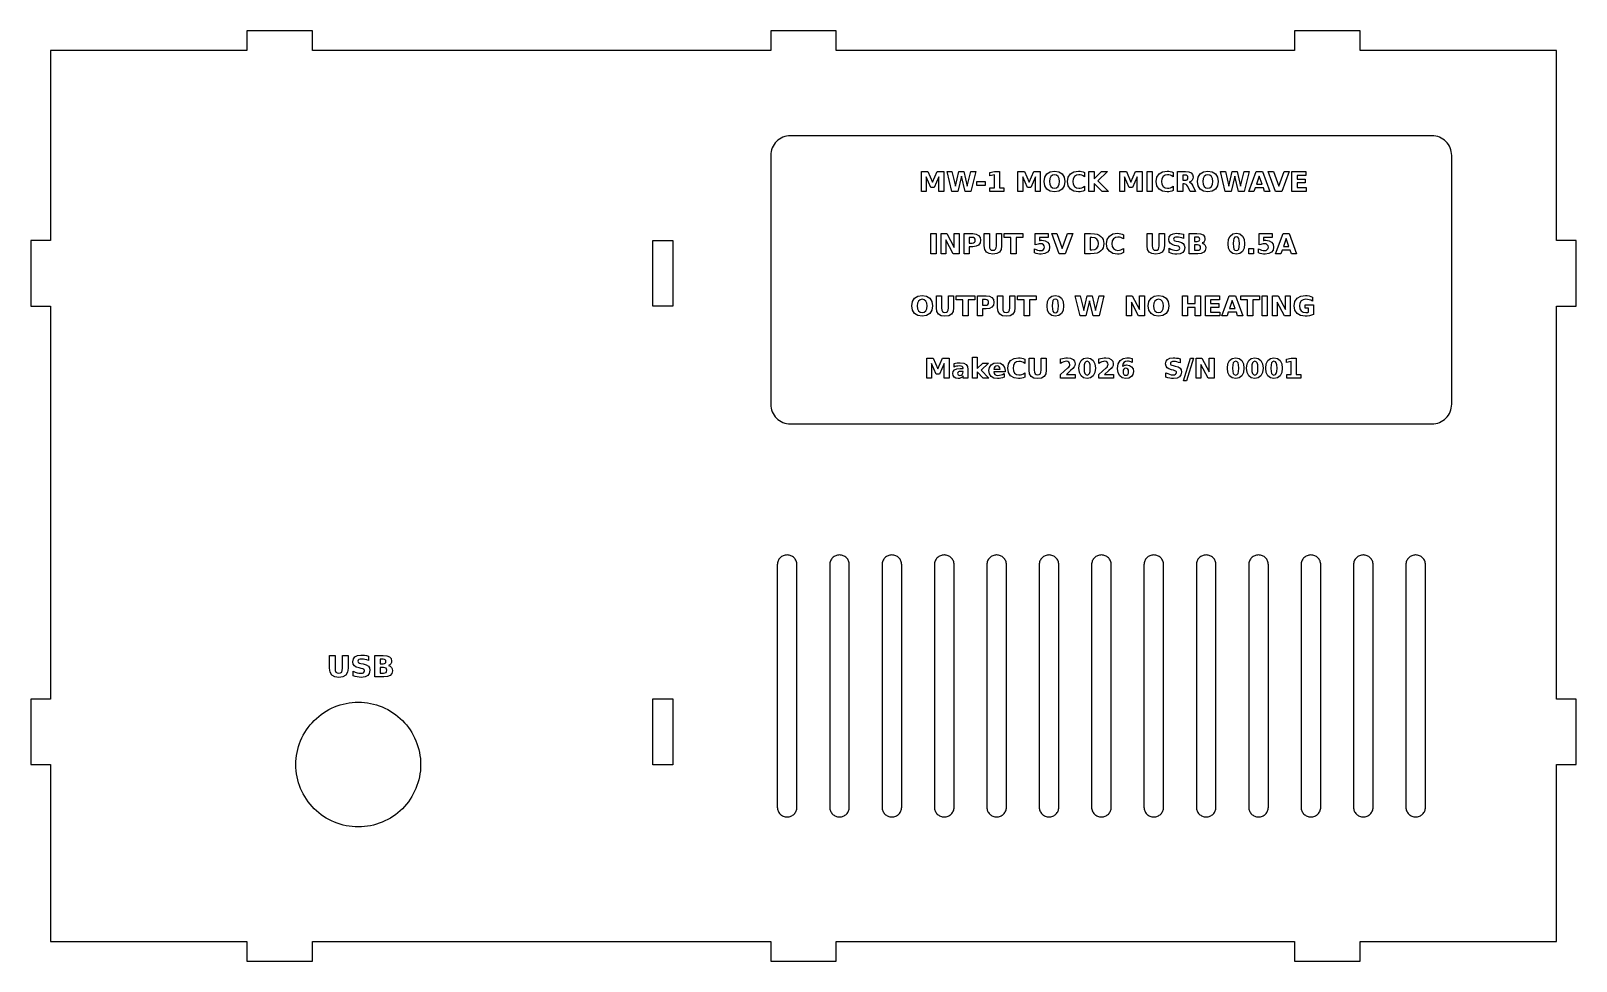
# Model space of a CAD drawing. Header units: millimetres. Extents: x 0 to 236, y 0 to 142.
import ezdxf

# ---------------------------------------------------------------- set-up
doc = ezdxf.new("R2010")
doc.units = ezdxf.units.MM
doc.layers.add('CUT', color=1, linetype='Continuous')
doc.layers.add('ENGRAVE', color=5, linetype='Continuous')

msp = doc.modelspace()

# ---------------------------------------------------------------- linework, layer by layer
at = {"layer": 'CUT'}
for points in [[(236, 30), (236, 40), (233, 40), (233, 100), (236, 100), (236, 110), (233, 110), (233, 139), (203, 139), (203, 142), (193, 142), (193, 139), (123, 139), (123, 142), (113, 142), (113, 139), (43, 139), (43, 142), (33, 142), (33, 139), (3, 139), (3, 110), (0, 110), (0, 100), (3, 100), (3, 40), (0, 40), (0, 30), (3, 30), (3, 3), (33, 3), (33, 0), (43, 0), (43, 3), (113, 3), (113, 0), (123, 0), (123, 3), (193, 3), (193, 0), (203, 0), (203, 3), (233, 3), (233, 30), (236, 30)], [(94.975, 99.975), (94.975, 110.025), (98.025, 110.025), (98.025, 99.975), (94.975, 99.975)], [(40.5209, 30.9336), (40.5781, 31.3976), (40.658, 31.8582), (40.7605, 32.3144), (40.8851, 32.765), (41.0318, 33.2089), (41.2, 33.6451), (41.3895, 34.0725), (41.5997, 34.4901), (41.8301, 34.8968), (42.0803, 35.2918), (42.3494, 35.674), (42.6371, 36.0426), (42.9424, 36.3966), (43.2648, 36.7352), (43.6034, 37.0576), (43.9574, 37.3629), (44.326, 37.6506), (44.7082, 37.9197), (45.1032, 38.1699), (45.5099, 38.4003), (45.9275, 38.6105), (46.3549, 38.8), (46.7911, 38.9682), (47.235, 39.1149), (47.6856, 39.2395), (48.1418, 39.342), (48.6024, 39.4219), (49.0664, 39.4791), (49.5326, 39.5135), (50, 39.525), (50.4674, 39.5135), (50.9336, 39.4791), (51.3976, 39.4219), (51.8582, 39.342), (52.3144, 39.2395), (52.765, 39.1149), (53.2089, 38.9682), (53.6451, 38.8), (54.0725, 38.6105), (54.4901, 38.4003), (54.8968, 38.1699), (55.2918, 37.9197), (55.674, 37.6506), (56.0426, 37.3629), (56.3966, 37.0576), (56.7352, 36.7352), (57.0576, 36.3966), (57.3629, 36.0426), (57.6506, 35.674), (57.9197, 35.2918), (58.1699, 34.8968), (58.4003, 34.4901), (58.6105, 34.0725), (58.8, 33.6451), (58.9682, 33.2089), (59.1149, 32.765), (59.2395, 32.3144), (59.342, 31.8582), (59.4219, 31.3976), (59.4791, 30.9336), (59.5135, 30.4674), (59.525, 30), (59.5135, 29.5326), (59.4791, 29.0664), (59.4219, 28.6024), (59.342, 28.1418), (59.2395, 27.6856), (59.1149, 27.235), (58.9682, 26.7911), (58.8, 26.3549), (58.6105, 25.9275), (58.4003, 25.5099), (58.1699, 25.1032), (57.9197, 24.7082), (57.6506, 24.326), (57.3629, 23.9574), (57.0576, 23.6034), (56.7352, 23.2648), (56.3966, 22.9424), (56.0426, 22.6371), (55.674, 22.3494), (55.2918, 22.0803), (54.8968, 21.8301), (54.4901, 21.5997), (54.0725, 21.3895), (53.6451, 21.2), (53.2089, 21.0318), (52.765, 20.8851), (52.3144, 20.7605), (51.8582, 20.658), (51.3976, 20.5781), (50.9336, 20.5209), (50.4674, 20.4865), (50, 20.475), (49.5326, 20.4865), (49.0664, 20.5209), (48.6024, 20.5781), (48.1418, 20.658), (47.6856, 20.7605), (47.235, 20.8851), (46.7911, 21.0318), (46.3549, 21.2), (45.9275, 21.3895), (45.5099, 21.5997), (45.1032, 21.8301), (44.7082, 22.0803), (44.326, 22.3494), (43.9574, 22.6371), (43.6034, 22.9424), (43.2648, 23.2648), (42.9424, 23.6034), (42.6371, 23.9574), (42.3494, 24.326), (42.0803, 24.7082), (41.8301, 25.1032), (41.5997, 25.5099), (41.3895, 25.9275), (41.2, 26.3549), (41.0318, 26.7911), (40.8851, 27.235), (40.7605, 27.6856), (40.658, 28.1418), (40.5781, 28.6024), (40.5209, 29.0664), (40.4865, 29.5326), (40.475, 30), (40.4865, 30.4674), (40.5209, 30.9336)], [(94.975, 29.975), (94.975, 40.025), (98.025, 40.025), (98.025, 29.975), (94.975, 29.975)]]:
    msp.add_lwpolyline(points, close=True, dxfattribs=at)
at = {"layer": 'ENGRAVE'}
for points in [[(116, 82), (214, 82), (214.2941, 82.0144), (214.5853, 82.0576), (214.8709, 82.1292), (215.1481, 82.2284), (215.4142, 82.3542), (215.6667, 82.5056), (215.9032, 82.681), (216.1213, 82.8787), (216.319, 83.0968), (216.4944, 83.3333), (216.6458, 83.5858), (216.7716, 83.8519), (216.8708, 84.1291), (216.9424, 84.4147), (216.9856, 84.7059), (217, 85), (217, 123), (216.9856, 123.2941), (216.9424, 123.5853), (216.8708, 123.8709), (216.7716, 124.1481), (216.6458, 124.4142), (216.4944, 124.6667), (216.319, 124.9032), (216.1213, 125.1213), (215.9032, 125.319), (215.6667, 125.4944), (215.4142, 125.6458), (215.1481, 125.7716), (214.8709, 125.8708), (214.5853, 125.9424), (214.2941, 125.9856), (214, 126), (116, 126), (115.7059, 125.9856), (115.4147, 125.9424), (115.1291, 125.8708), (114.8519, 125.7716), (114.5858, 125.6458), (114.3333, 125.4944), (114.0968, 125.319), (113.8787, 125.1213), (113.681, 124.9032), (113.5056, 124.6667), (113.3542, 124.4142), (113.2284, 124.1481), (113.1292, 123.8709), (113.0576, 123.5853), (113.0144, 123.2941), (113, 123), (113, 85), (113.0144, 84.7059), (113.0576, 84.4147), (113.1292, 84.1291), (113.2284, 83.8519), (113.3542, 83.5858), (113.5056, 83.3333), (113.681, 83.0968), (113.8787, 82.8787), (114.0968, 82.681), (114.3333, 82.5056), (114.5858, 82.3542), (114.8519, 82.2284), (115.1291, 82.1292), (115.4147, 82.0576), (115.7059, 82.0144), (116, 82)], [(136.0033, 120.5501), (137.008, 120.5501), (137.7049, 118.9114), (138.4065, 120.5501), (139.4092, 120.5501), (139.4092, 117.488), (138.663, 117.488), (138.663, 119.7278), (137.9576, 118.0767), (137.4569, 118.0767), (136.7514, 119.7278), (136.7514, 117.488), (136.0033, 117.488), (136.0033, 120.5501)], [(139.9224, 120.5501), (140.679, 120.5501), (141.208, 118.3247), (141.733, 120.5501), (142.4936, 120.5501), (143.0186, 118.3247), (143.5482, 120.5501), (144.2983, 120.5501), (143.5764, 117.488), (142.6662, 117.488), (142.1103, 119.8157), (141.561, 117.488), (140.6502, 117.488), (139.9224, 120.5501)], [(146.4764, 118.0333), (147.174, 118.0333), (147.174, 120.0126), (146.458, 119.8649), (146.458, 120.4024), (147.1694, 120.5501), (147.9201, 120.5501), (147.9201, 118.0333), (148.6177, 118.0333), (148.6177, 117.488), (146.4764, 117.488), (146.4764, 118.0333)], [(150.7545, 120.5501), (151.7592, 120.5501), (152.4561, 118.9114), (153.1576, 120.5501), (154.1604, 120.5501), (154.1604, 117.488), (153.4142, 117.488), (153.4142, 119.7278), (152.7088, 118.0767), (152.208, 118.0767), (151.5026, 119.7278), (151.5026, 117.488), (150.7545, 117.488), (150.7545, 120.5501)], [(156.3326, 120.6052), (156.9908, 120.4995), (157.4889, 120.1826), (157.8029, 119.6799), (157.9076, 119.0157), (157.8029, 118.3534), (157.4889, 117.8509), (156.9908, 117.5339), (156.3326, 117.4283), (155.6755, 117.5339), (155.1769, 117.8509), (154.8624, 118.3534), (154.7576, 119.0157), (154.8624, 119.6799), (155.1769, 120.1826), (155.6755, 120.4995), (156.3326, 120.6052)], [(160.9329, 117.656), (160.7106, 117.5571), (160.4794, 117.486), (160.2386, 117.4427), (159.9872, 117.4283), (159.3016, 117.5353), (158.7751, 117.8562), (158.44, 118.36), (158.3282, 119.0157), (158.44, 119.6733), (158.7751, 120.1773), (159.3016, 120.4982), (159.9872, 120.6052), (160.2386, 120.5907), (160.4794, 120.5474), (160.7106, 120.4764), (160.9329, 120.3775), (160.9329, 119.7442), (160.7147, 119.8738), (160.4998, 119.9634), (160.2809, 120.0155), (160.0509, 120.0329), (159.6734, 119.9652), (159.3861, 119.7619), (159.205, 119.4402), (159.1446, 119.0157), (159.205, 118.5926), (159.3861, 118.2709), (159.6734, 118.0681), (160.0509, 118.0005), (160.2809, 118.0179), (160.4998, 118.0701), (160.7147, 118.1602), (160.9329, 118.2899), (160.9329, 117.656)], [(161.5872, 120.5501), (162.3766, 120.5501), (162.3766, 119.4325), (163.5146, 120.5501), (164.4314, 120.5501), (162.9568, 119.0998), (164.583, 117.488), (163.5946, 117.488), (162.3766, 118.6942), (162.3766, 117.488), (161.5872, 117.488), (161.5872, 120.5501)], [(166.3036, 120.5501), (167.3084, 120.5501), (168.0053, 118.9114), (168.7068, 120.5501), (169.7096, 120.5501), (169.7096, 117.488), (168.9634, 117.488), (168.9634, 119.7278), (168.258, 118.0767), (167.7572, 118.0767), (167.0518, 119.7278), (167.0518, 117.488), (166.3036, 117.488), (166.3036, 120.5501)], [(170.4833, 120.5501), (171.2728, 120.5501), (171.2728, 117.488), (170.4833, 117.488), (170.4833, 120.5501)], [(174.474, 117.656), (174.2516, 117.5571), (174.0205, 117.486), (173.7796, 117.4427), (173.5283, 117.4283), (172.8427, 117.5353), (172.3162, 117.8562), (171.981, 118.36), (171.8693, 119.0157), (171.981, 119.6733), (172.3162, 120.1773), (172.8427, 120.4982), (173.5283, 120.6052), (173.7796, 120.5907), (174.0205, 120.5474), (174.2516, 120.4764), (174.474, 120.3775), (174.474, 119.7442), (174.2558, 119.8738), (174.0408, 119.9634), (173.822, 120.0155), (173.592, 120.0329), (173.2144, 119.9652), (172.9272, 119.7619), (172.746, 119.4402), (172.6857, 119.0157), (172.746, 118.5926), (172.9272, 118.2709), (173.2144, 118.0681), (173.592, 118.0005), (173.822, 118.0179), (174.0408, 118.0701), (174.2558, 118.1602), (174.474, 118.2899), (174.474, 117.656)], [(175.9177, 118.6469), (175.9177, 117.488), (175.1282, 117.488), (175.1282, 120.5501), (176.3338, 120.5501), (176.8579, 120.4992), (177.2204, 120.3466), (177.432, 120.0848), (177.5025, 119.7048), (177.4658, 119.4287), (177.3555, 119.2067), (177.172, 119.0374), (176.9139, 118.9193), (177.0675, 118.8591), (177.204, 118.7519), (177.3332, 118.5884), (177.4638, 118.3575), (177.8924, 117.488), (177.0517, 117.488), (176.6783, 118.2486), (176.5646, 118.4419), (176.4493, 118.5623), (176.3144, 118.6258), (176.1408, 118.6469), (175.9177, 118.6469)], [(179.7607, 120.6052), (180.4189, 120.4995), (180.917, 120.1826), (181.231, 119.6799), (181.3357, 119.0157), (181.231, 118.3534), (180.917, 117.8509), (180.4189, 117.5339), (179.7607, 117.4283), (179.1036, 117.5339), (178.605, 117.8509), (178.2905, 118.3534), (178.1857, 119.0157), (178.2905, 119.6799), (178.605, 120.1826), (179.1036, 120.4995), (179.7607, 120.6052)], [(181.6724, 120.5501), (182.429, 120.5501), (182.958, 118.3247), (183.483, 120.5501), (184.2435, 120.5501), (184.7685, 118.3247), (185.2981, 120.5501), (186.0482, 120.5501), (185.3264, 117.488), (184.4161, 117.488), (183.8603, 119.8157), (183.311, 117.488), (182.4001, 117.488), (181.6724, 120.5501)], [(188.2349, 118.0458), (187.0005, 118.0458), (186.8055, 117.488), (186.0115, 117.488), (187.1455, 120.5501), (188.0872, 120.5501), (189.2212, 117.488), (188.4278, 117.488), (188.2349, 118.0458)], [(188.9771, 120.5501), (189.7711, 120.5501), (190.5829, 118.2899), (191.3934, 120.5501), (192.1868, 120.5501), (191.0528, 117.488), (190.1111, 117.488), (188.9771, 120.5501)], [(192.593, 120.5501), (194.7232, 120.5501), (194.7232, 119.9529), (193.3825, 119.9529), (193.3825, 119.3833), (194.6438, 119.3833), (194.6438, 118.7861), (193.3825, 118.7861), (193.3825, 118.0845), (194.7685, 118.0845), (194.7685, 117.488), (192.593, 117.488), (192.593, 120.5501)], [(144.4689, 118.9954), (145.7565, 118.9954), (145.7565, 118.3989), (144.4689, 118.3989), (144.4689, 118.9954)], [(156.3326, 120.0329), (156.0122, 119.9663), (155.7728, 119.7665), (155.6237, 119.4456), (155.574, 119.0157), (155.6237, 118.5877), (155.7728, 118.267), (156.0122, 118.0671), (156.3326, 118.0005), (156.6545, 118.0671), (156.8943, 118.267), (157.0435, 118.5877), (157.0932, 119.0157), (157.0435, 119.4456), (156.8943, 119.7665), (156.6545, 119.9663), (156.3326, 120.0329)], [(176.2498, 119.1923), (176.4627, 119.2152), (176.6055, 119.2842), (176.6862, 119.4064), (176.7131, 119.588), (176.6862, 119.7675), (176.6055, 119.8872), (176.4627, 119.9552), (176.2498, 119.9778), (175.9177, 119.9778), (175.9177, 119.1923), (176.2498, 119.1923)], [(179.7607, 120.0329), (179.4403, 119.9663), (179.2009, 119.7665), (179.0518, 119.4456), (179.0021, 119.0157), (179.0518, 118.5877), (179.2009, 118.267), (179.4403, 118.0671), (179.7607, 118.0005), (180.0826, 118.0671), (180.3225, 118.267), (180.4716, 118.5877), (180.5213, 119.0157), (180.4716, 119.4456), (180.3225, 119.7665), (180.0826, 119.9663), (179.7607, 120.0329)], [(187.1973, 118.6141), (188.036, 118.6141), (187.6173, 119.8321), (187.1973, 118.6141)], [(137.4526, 111.0501), (138.2421, 111.0501), (138.2421, 107.988), (137.4526, 107.988), (137.4526, 111.0501)], [(139.0151, 111.0501), (139.8965, 111.0501), (141.0101, 108.9501), (141.0101, 111.0501), (141.7589, 111.0501), (141.7589, 107.988), (140.8769, 107.988), (139.7632, 110.088), (139.7632, 107.988), (139.0151, 107.988), (139.0151, 111.0501)], [(142.53, 111.0501), (143.8399, 111.0501), (144.3565, 110.9851), (144.737, 110.7902), (144.9717, 110.4758), (145.05, 110.0512), (144.9717, 109.6247), (144.737, 109.3097), (144.3565, 109.1153), (143.8399, 109.0505), (143.3195, 109.0505), (143.3195, 107.988), (142.53, 107.988), (142.53, 111.0501)], [(145.6085, 111.0501), (146.3979, 111.0501), (146.3979, 109.2145), (146.4289, 108.8892), (146.522, 108.6718), (146.6852, 108.5498), (146.9269, 108.5091), (147.17, 108.5498), (147.3338, 108.6718), (147.4268, 108.8892), (147.4578, 109.2145), (147.4578, 111.0501), (148.2473, 111.0501), (148.2473, 109.2145), (148.1657, 108.6472), (147.9211, 108.2459), (147.5098, 108.0077), (146.9269, 107.9283), (146.3453, 108.0077), (145.934, 108.2459), (145.6898, 108.6472), (145.6085, 109.2145), (145.6085, 111.0501)], [(148.6535, 111.0501), (151.4753, 111.0501), (151.4753, 110.4529), (150.4601, 110.4529), (150.4601, 107.988), (149.6707, 107.988), (149.6707, 110.4529), (148.6535, 110.4529), (148.6535, 111.0501)], [(153.4054, 111.0501), (155.3682, 111.0501), (155.3682, 110.4693), (154.0354, 110.4693), (154.0354, 109.9955), (154.1256, 110.0175), (154.2165, 110.0335), (154.3095, 110.0439), (154.4062, 110.0473), (154.9039, 109.9773), (155.2777, 109.7671), (155.5114, 109.4319), (155.5894, 108.9868), (155.5046, 108.5443), (155.2501, 108.2092), (154.8449, 107.9985), (154.3077, 107.9283), (154.0485, 107.9409), (153.7919, 107.9788), (153.5374, 108.0423), (153.2846, 108.1317), (153.2846, 108.7532), (153.5283, 108.6274), (153.7591, 108.5373), (153.9773, 108.4836), (154.183, 108.4657), (154.4393, 108.5009), (154.6345, 108.6062), (154.7586, 108.7716), (154.7999, 108.9868), (154.7586, 109.2032), (154.6345, 109.3681), (154.4393, 109.4729), (154.183, 109.5079), (154.0068, 109.4967), (153.8195, 109.4633), (153.6198, 109.4073), (153.4054, 109.3274), (153.4054, 111.0501)], [(155.9031, 111.0501), (156.6971, 111.0501), (157.5089, 108.7899), (158.3194, 111.0501), (159.1128, 111.0501), (157.9788, 107.988), (157.0371, 107.988), (155.9031, 111.0501)], [(160.9811, 111.0501), (161.8132, 111.0501), (162.4218, 111.0251), (162.8521, 110.9503), (163.1691, 110.8164), (163.4375, 110.613), (163.625, 110.3897), (163.7571, 110.1346), (163.8358, 109.8463), (163.8621, 109.5223), (163.8358, 109.194), (163.7571, 108.9035), (163.625, 108.648), (163.4375, 108.4251), (163.1668, 108.2215), (162.8468, 108.0871), (162.4162, 108.0128), (161.8132, 107.988), (160.9811, 107.988), (160.9811, 111.0501)], [(166.8959, 108.156), (166.6736, 108.0571), (166.4424, 107.986), (166.2016, 107.9427), (165.9502, 107.9283), (165.2646, 108.0353), (164.7382, 108.3562), (164.403, 108.86), (164.2912, 109.5157), (164.403, 110.1733), (164.7382, 110.6773), (165.2646, 110.9982), (165.9502, 111.1052), (166.2016, 111.0907), (166.4424, 111.0474), (166.6736, 110.9764), (166.8959, 110.8775), (166.8959, 110.2442), (166.6777, 110.3738), (166.4628, 110.4634), (166.2439, 110.5155), (166.0139, 110.5329), (165.6364, 110.4652), (165.3491, 110.2619), (165.168, 109.9402), (165.1076, 109.5157), (165.168, 109.0926), (165.3491, 108.7709), (165.6364, 108.5681), (166.0139, 108.5005), (166.2439, 108.5179), (166.4628, 108.5701), (166.6777, 108.6602), (166.8959, 108.7899), (166.8959, 108.156)], [(170.4744, 111.0501), (171.2639, 111.0501), (171.2639, 109.2145), (171.2949, 108.8892), (171.3879, 108.6718), (171.5512, 108.5498), (171.7928, 108.5091), (172.036, 108.5498), (172.1997, 108.6718), (172.2927, 108.8892), (172.3238, 109.2145), (172.3238, 111.0501), (173.1132, 111.0501), (173.1132, 109.2145), (173.0317, 108.6472), (172.7871, 108.2459), (172.3758, 108.0077), (171.7928, 107.9283), (171.2112, 108.0077), (170.7999, 108.2459), (170.5558, 108.6472), (170.4744, 109.2145), (170.4744, 111.0501)], [(176.0152, 110.9536), (176.0152, 110.3052), (175.7661, 110.4041), (175.523, 110.4752), (175.29, 110.5185), (175.0702, 110.5329), (174.8241, 110.5134), (174.6515, 110.4548), (174.5501, 110.3558), (174.5163, 110.2133), (174.5391, 110.1036), (174.6075, 110.0211), (174.736, 109.9576), (174.9389, 109.9036), (175.2749, 109.836), (175.7116, 109.7064), (176.0007, 109.5236), (176.1626, 109.2706), (176.2166, 108.9291), (176.1415, 108.4877), (175.9161, 108.1757), (175.5363, 107.9901), (174.998, 107.9283), (174.7066, 107.9422), (174.4139, 107.9841), (174.1206, 108.0526), (173.8272, 108.1481), (173.8272, 108.8142), (174.1156, 108.6777), (174.3942, 108.5793), (174.6631, 108.5202), (174.9225, 108.5005), (175.1507, 108.522), (175.3182, 108.5865), (175.4211, 108.6915), (175.4554, 108.8333), (175.4321, 108.9601), (175.3622, 109.0544), (175.2226, 109.1284), (174.9901, 109.1942), (174.6843, 109.2618), (174.2866, 109.3894), (174.0123, 109.5755), (173.8533, 109.8281), (173.8003, 110.1556), (173.8741, 110.5602), (174.0956, 110.8591), (174.4556, 111.0437), (174.9448, 111.1052), (175.2009, 111.0957), (175.4639, 111.0671), (175.7349, 111.0197), (176.0152, 110.9536)], [(178.8967, 109.6267), (179.122, 109.5213), (179.2898, 109.3537), (179.3947, 109.1323), (179.4296, 108.8661), (179.3548, 108.4794), (179.1304, 108.2052), (178.753, 108.0423), (178.2195, 107.988), (176.9096, 107.988), (176.9096, 111.0501), (178.0948, 111.0501), (178.6447, 111.0018), (179.0188, 110.8571), (179.2334, 110.6063), (179.3049, 110.2396), (179.2787, 110.033), (179.1999, 109.8596), (179.072, 109.723), (178.8967, 109.6267)], [(185.3707, 109.5157), (185.2886, 108.8419), (185.0425, 108.3417), (184.6457, 108.0316), (184.1113, 107.9283), (183.5755, 108.0316), (183.1781, 108.3417), (182.932, 108.8419), (182.85, 109.5157), (182.932, 110.1914), (183.1781, 110.6917), (183.5755, 111.0018), (184.1113, 111.1052), (184.6457, 111.0018), (185.0425, 110.6917), (185.2886, 110.1914), (185.3707, 109.5157)], [(187.6118, 111.0501), (189.5746, 111.0501), (189.5746, 110.4693), (188.2417, 110.4693), (188.2417, 109.9955), (188.332, 110.0175), (188.4229, 110.0335), (188.5159, 110.0439), (188.6125, 110.0473), (189.1103, 109.9773), (189.484, 109.7671), (189.7178, 109.4319), (189.7957, 108.9868), (189.7109, 108.5443), (189.4565, 108.2092), (189.0512, 107.9985), (188.5141, 107.9283), (188.2549, 107.9409), (187.9983, 107.9788), (187.7438, 108.0423), (187.491, 108.1317), (187.491, 108.7532), (187.7346, 108.6274), (187.9655, 108.5373), (188.1837, 108.4836), (188.3894, 108.4657), (188.6457, 108.5009), (188.8409, 108.6062), (188.9649, 108.7716), (189.0063, 108.9868), (188.9649, 109.2032), (188.8409, 109.3681), (188.6457, 109.4729), (188.3894, 109.5079), (188.2132, 109.4967), (188.0258, 109.4633), (187.8262, 109.4073), (187.6118, 109.3274), (187.6118, 111.0501)], [(192.3328, 108.5458), (191.0984, 108.5458), (190.9035, 107.988), (190.1094, 107.988), (191.2434, 111.0501), (192.1852, 111.0501), (193.3192, 107.988), (192.5258, 107.988), (192.3328, 108.5458)], [(143.3195, 110.4778), (143.3195, 109.6227), (143.7559, 109.6227), (143.9595, 109.6506), (144.1109, 109.7343), (144.2049, 109.8693), (144.2362, 110.0512), (144.2049, 110.2325), (144.1109, 110.3669), (143.9595, 110.4501), (143.7559, 110.4778), (143.3195, 110.4778)], [(161.7706, 110.4529), (161.7706, 108.5845), (162.0534, 108.5845), (162.48, 108.6446), (162.7924, 108.8247), (162.9843, 109.1192), (163.0483, 109.5223), (162.9847, 109.9228), (162.7937, 110.2147), (162.4816, 110.3933), (162.0534, 110.4529), (161.7706, 110.4529)], [(178.1355, 109.8642), (178.2997, 109.8847), (178.4183, 109.9463), (178.4907, 110.0478), (178.5148, 110.1884), (178.4907, 110.3277), (178.4183, 110.4292), (178.2997, 110.4918), (178.1355, 110.5126), (177.6991, 110.5126), (177.6991, 109.8642), (178.1355, 109.8642)], [(178.1624, 108.5255), (178.3706, 108.5506), (178.5201, 108.6259), (178.6101, 108.7519), (178.6402, 108.9291), (178.6105, 109.1035), (178.5214, 109.2277), (178.3722, 109.3025), (178.1624, 109.3274), (177.6991, 109.3274), (177.6991, 108.5255), (178.1624, 108.5255)], [(184.5812, 109.5223), (184.5543, 110.0115), (184.4736, 110.3308), (184.3292, 110.507), (184.1113, 110.5657), (183.8936, 110.507), (183.7484, 110.3308), (183.6667, 110.0115), (183.6395, 109.5223), (183.6667, 109.0272), (183.7484, 108.7033), (183.8936, 108.5251), (184.1113, 108.4657), (184.3279, 108.5251), (184.4723, 108.7033), (184.554, 109.0272), (184.5812, 109.5223)], [(186, 108.7814), (186.7383, 108.7814), (186.7383, 107.988), (186, 107.988), (186, 108.7814)], [(191.2953, 109.1141), (192.134, 109.1141), (191.7153, 110.3321), (191.2953, 109.1141)], [(136.1191, 101.6052), (136.7773, 101.4995), (137.2754, 101.1826), (137.5894, 100.6799), (137.6941, 100.0157), (137.5894, 99.3534), (137.2754, 98.8509), (136.7773, 98.5339), (136.1191, 98.4283), (135.462, 98.5339), (134.9634, 98.8509), (134.6489, 99.3534), (134.5441, 100.0157), (134.6489, 100.6799), (134.9634, 101.1826), (135.462, 101.4995), (136.1191, 101.6052)], [(138.2913, 101.5501), (139.0807, 101.5501), (139.0807, 99.7145), (139.1118, 99.3892), (139.2048, 99.1718), (139.368, 99.0498), (139.6097, 99.0091), (139.8528, 99.0498), (140.0166, 99.1718), (140.1096, 99.3892), (140.1406, 99.7145), (140.1406, 101.5501), (140.9301, 101.5501), (140.9301, 99.7145), (140.8485, 99.1472), (140.6039, 98.7459), (140.1926, 98.5077), (139.6097, 98.4283), (139.0281, 98.5077), (138.6168, 98.7459), (138.3727, 99.1472), (138.2913, 99.7145), (138.2913, 101.5501)], [(141.3363, 101.5501), (144.1582, 101.5501), (144.1582, 100.9529), (143.1429, 100.9529), (143.1429, 98.488), (142.3535, 98.488), (142.3535, 100.9529), (141.3363, 100.9529), (141.3363, 101.5501)], [(144.567, 101.5501), (145.8769, 101.5501), (146.3935, 101.4851), (146.774, 101.2902), (147.0087, 100.9758), (147.087, 100.5512), (147.0087, 100.1247), (146.774, 99.8097), (146.3935, 99.6153), (145.8769, 99.5505), (145.3565, 99.5505), (145.3565, 98.488), (144.567, 98.488), (144.567, 101.5501)], [(147.6455, 101.5501), (148.4349, 101.5501), (148.4349, 99.7145), (148.4659, 99.3892), (148.559, 99.1718), (148.7222, 99.0498), (148.9639, 99.0091), (149.207, 99.0498), (149.3707, 99.1718), (149.4638, 99.3892), (149.4948, 99.7145), (149.4948, 101.5501), (150.2842, 101.5501), (150.2842, 99.7145), (150.2027, 99.1472), (149.9581, 98.7459), (149.5468, 98.5077), (148.9639, 98.4283), (148.3823, 98.5077), (147.971, 98.7459), (147.7268, 99.1472), (147.6455, 99.7145), (147.6455, 101.5501)], [(150.6905, 101.5501), (153.5123, 101.5501), (153.5123, 100.9529), (152.4971, 100.9529), (152.4971, 98.488), (151.7077, 98.488), (151.7077, 100.9529), (150.6905, 100.9529), (150.6905, 101.5501)], [(157.7189, 100.0157), (157.6369, 99.3419), (157.3908, 98.8417), (156.9939, 98.5316), (156.4596, 98.4283), (155.9237, 98.5316), (155.5264, 98.8417), (155.2803, 99.3419), (155.1983, 100.0157), (155.2803, 100.6914), (155.5264, 101.1917), (155.9237, 101.5018), (156.4596, 101.6052), (156.9939, 101.5018), (157.3908, 101.1917), (157.6369, 100.6914), (157.7189, 100.0157)], [(159.5072, 101.5501), (160.2638, 101.5501), (160.7928, 99.3247), (161.3178, 101.5501), (162.0784, 101.5501), (162.6034, 99.3247), (163.133, 101.5501), (163.8831, 101.5501), (163.1612, 98.488), (162.251, 98.488), (161.6951, 100.8157), (161.1458, 98.488), (160.235, 98.488), (159.5072, 101.5501)], [(167.3244, 101.5501), (168.2058, 101.5501), (169.3194, 99.4501), (169.3194, 101.5501), (170.0682, 101.5501), (170.0682, 98.488), (169.1862, 98.488), (168.0726, 100.588), (168.0726, 98.488), (167.3244, 98.488), (167.3244, 101.5501)], [(172.2378, 101.6052), (172.896, 101.4995), (173.3941, 101.1826), (173.7081, 100.6799), (173.8128, 100.0157), (173.7081, 99.3534), (173.3941, 98.8509), (172.896, 98.5339), (172.2378, 98.4283), (171.5807, 98.5339), (171.0821, 98.8509), (170.7676, 99.3534), (170.6628, 100.0157), (170.7676, 100.6799), (171.0821, 101.1826), (171.5807, 101.4995), (172.2378, 101.6052)], [(175.8721, 101.5501), (176.6616, 101.5501), (176.6616, 100.3833), (177.8264, 100.3833), (177.8264, 101.5501), (178.6159, 101.5501), (178.6159, 98.488), (177.8264, 98.488), (177.8264, 99.7861), (176.6616, 99.7861), (176.6616, 98.488), (175.8721, 98.488), (175.8721, 101.5501)], [(179.387, 101.5501), (181.5172, 101.5501), (181.5172, 100.9529), (180.1764, 100.9529), (180.1764, 100.3833), (181.4377, 100.3833), (181.4377, 99.7861), (180.1764, 99.7861), (180.1764, 99.0845), (181.5624, 99.0845), (181.5624, 98.488), (179.387, 98.488), (179.387, 101.5501)], [(184.1139, 99.0458), (182.8795, 99.0458), (182.6846, 98.488), (181.8906, 98.488), (183.0246, 101.5501), (183.9663, 101.5501), (185.1003, 98.488), (184.3069, 98.488), (184.1139, 99.0458)], [(184.8148, 101.5501), (187.6367, 101.5501), (187.6367, 100.9529), (186.6215, 100.9529), (186.6215, 98.488), (185.832, 98.488), (185.832, 100.9529), (184.8148, 100.9529), (184.8148, 101.5501)], [(188.0455, 101.5501), (188.835, 101.5501), (188.835, 98.488), (188.0455, 98.488), (188.0455, 101.5501)], [(189.6081, 101.5501), (190.4894, 101.5501), (191.6031, 99.4501), (191.6031, 101.5501), (192.3518, 101.5501), (192.3518, 98.488), (191.4698, 98.488), (190.3562, 100.588), (190.3562, 98.488), (189.6081, 98.488), (189.6081, 101.5501)], [(195.8746, 98.7157), (195.5737, 98.5899), (195.2617, 98.4998), (194.9388, 98.4462), (194.6054, 98.4283), (193.9198, 98.5353), (193.3933, 98.8562), (193.0581, 99.36), (192.9464, 100.0157), (193.0601, 100.6771), (193.4012, 101.1806), (193.9408, 101.499), (194.6487, 101.6052), (194.9475, 101.5907), (195.2334, 101.5474), (195.5056, 101.4764), (195.7617, 101.3775), (195.7617, 100.7442), (195.5064, 100.8708), (195.2525, 100.9608), (194.9988, 101.0149), (194.7445, 101.0329), (194.3273, 100.967), (194.0181, 100.7691), (193.8266, 100.4492), (193.7628, 100.0157), (193.8243, 99.5853), (194.0089, 99.265), (194.3066, 99.0666), (194.7078, 99.0005), (194.8267, 99.0043), (194.9368, 99.0156), (195.0371, 99.0356), (195.1265, 99.0642), (195.1265, 99.6587), (194.6441, 99.6587), (194.6441, 100.1883), (195.8746, 100.1883), (195.8746, 98.7157)], [(136.1191, 101.0329), (135.7987, 100.9663), (135.5593, 100.7665), (135.4102, 100.4456), (135.3605, 100.0157), (135.4102, 99.5877), (135.5593, 99.267), (135.7987, 99.0671), (136.1191, 99.0005), (136.441, 99.0671), (136.6808, 99.267), (136.83, 99.5877), (136.8797, 100.0157), (136.83, 100.4456), (136.6808, 100.7665), (136.441, 100.9663), (136.1191, 101.0329)], [(145.3565, 100.9778), (145.3565, 100.1227), (145.7929, 100.1227), (145.9965, 100.1506), (146.1479, 100.2343), (146.2419, 100.3693), (146.2733, 100.5512), (146.2419, 100.7325), (146.1479, 100.8669), (145.9965, 100.9501), (145.7929, 100.9778), (145.3565, 100.9778)], [(156.9294, 100.0223), (156.9025, 100.5115), (156.8218, 100.8308), (156.6774, 101.007), (156.4596, 101.0657), (156.2419, 101.007), (156.0967, 100.8308), (156.015, 100.5115), (155.9877, 100.0223), (156.015, 99.5272), (156.0967, 99.2033), (156.2419, 99.0251), (156.4596, 98.9657), (156.6761, 99.0251), (156.8205, 99.2033), (156.9022, 99.5272), (156.9294, 100.0223)], [(172.2378, 101.0329), (171.9174, 100.9663), (171.678, 100.7665), (171.5289, 100.4456), (171.4792, 100.0157), (171.5289, 99.5877), (171.678, 99.267), (171.9174, 99.0671), (172.2378, 99.0005), (172.5597, 99.0671), (172.7995, 99.267), (172.9487, 99.5877), (172.9984, 100.0157), (172.9487, 100.4456), (172.7995, 100.7665), (172.5597, 100.9663), (172.2378, 101.0329)], [(183.0764, 99.6141), (183.9151, 99.6141), (183.4964, 100.8321), (183.0764, 99.6141)], [(136.8239, 92.0501), (137.8286, 92.0501), (138.5256, 90.4114), (139.2271, 92.0501), (140.2298, 92.0501), (140.2298, 88.988), (139.4837, 88.988), (139.4837, 91.2278), (138.7782, 89.5767), (138.2775, 89.5767), (137.572, 91.2278), (137.572, 88.988), (136.8239, 88.988), (136.8239, 92.0501)], [(143.8051, 92.1793), (144.5388, 92.1793), (144.5388, 90.4423), (145.384, 91.2849), (146.2372, 91.2849), (145.115, 90.2309), (146.3251, 88.988), (145.4352, 88.988), (144.5388, 89.9455), (144.5388, 88.988), (143.8051, 88.988), (143.8051, 92.1793)], [(151.7949, 89.156), (151.5726, 89.0571), (151.3415, 88.986), (151.1006, 88.9427), (150.8493, 88.9283), (150.1637, 89.0353), (149.6372, 89.3562), (149.302, 89.86), (149.1903, 90.5157), (149.302, 91.1733), (149.6372, 91.6773), (150.1637, 91.9982), (150.8493, 92.1052), (151.1006, 92.0907), (151.3415, 92.0474), (151.5726, 91.9764), (151.7949, 91.8775), (151.7949, 91.2442), (151.5767, 91.3738), (151.3618, 91.4634), (151.143, 91.5155), (150.9129, 91.5329), (150.5354, 91.4652), (150.2482, 91.2619), (150.067, 90.9402), (150.0067, 90.5157), (150.067, 90.0926), (150.2482, 89.7709), (150.5354, 89.5681), (150.9129, 89.5005), (151.143, 89.5179), (151.3618, 89.5701), (151.5767, 89.6602), (151.7949, 89.7899), (151.7949, 89.156)], [(152.4492, 92.0501), (153.2387, 92.0501), (153.2387, 90.2145), (153.2697, 89.8892), (153.3627, 89.6718), (153.526, 89.5498), (153.7676, 89.5091), (154.0108, 89.5498), (154.1745, 89.6718), (154.2675, 89.8892), (154.2985, 90.2145), (154.2985, 92.0501), (155.088, 92.0501), (155.088, 90.2145), (155.0065, 89.6472), (154.7618, 89.2459), (154.3505, 89.0077), (153.7676, 88.9283), (153.186, 89.0077), (152.7747, 89.2459), (152.5306, 89.6472), (152.4492, 90.2145), (152.4492, 92.0501)], [(158.1461, 89.5681), (159.4934, 89.5681), (159.4934, 88.988), (157.2681, 88.988), (157.2681, 89.5681), (158.3857, 90.5551), (158.5163, 90.6888), (158.6075, 90.8196), (158.6611, 90.9513), (158.679, 91.088), (158.6429, 91.2823), (158.5346, 91.4345), (158.3663, 91.5329), (158.1501, 91.5657), (157.9568, 91.5461), (157.7458, 91.487), (157.5189, 91.3889), (157.2766, 91.2521), (157.2766, 91.9247), (157.5416, 92.0022), (157.8036, 92.0586), (158.0615, 92.0935), (158.3141, 92.1052), (158.8027, 92.0446), (159.1686, 91.863), (159.3969, 91.5736), (159.4731, 91.1884), (159.4407, 90.9467), (159.3438, 90.7218), (159.1433, 90.469), (158.8004, 90.1423), (158.1461, 89.5681)], [(162.5797, 90.5157), (162.4977, 89.8419), (162.2516, 89.3417), (161.8548, 89.0316), (161.3204, 88.9283), (160.7846, 89.0316), (160.3872, 89.3417), (160.1411, 89.8419), (160.0591, 90.5157), (160.1411, 91.1914), (160.3872, 91.6917), (160.7846, 92.0018), (161.3204, 92.1052), (161.8548, 92.0018), (162.2516, 91.6917), (162.4977, 91.1914), (162.5797, 90.5157)], [(163.9907, 89.5681), (165.338, 89.5681), (165.338, 88.988), (163.1126, 88.988), (163.1126, 89.5681), (164.2302, 90.5551), (164.3608, 90.6888), (164.452, 90.8196), (164.5057, 90.9513), (164.5236, 91.088), (164.4875, 91.2823), (164.3792, 91.4345), (164.2109, 91.5329), (163.9946, 91.5657), (163.8014, 91.5461), (163.5904, 91.487), (163.3635, 91.3889), (163.1212, 91.2521), (163.1212, 91.9247), (163.3861, 92.0022), (163.6481, 92.0586), (163.906, 92.0935), (164.1587, 92.1052), (164.6473, 92.0446), (165.0131, 91.863), (165.2415, 91.5736), (165.3176, 91.1884), (165.2853, 90.9467), (165.1883, 90.7218), (164.9879, 90.469), (164.645, 90.1423), (163.9907, 89.5681)], [(168.1986, 91.97), (168.1986, 91.4037), (168.0092, 91.484), (167.8311, 91.5402), (167.6611, 91.5731), (167.4951, 91.5841), (167.1815, 91.5351), (166.9458, 91.3879), (166.7899, 91.1449), (166.7161, 90.8071), (166.8569, 90.8949), (167.0088, 90.9574), (167.1742, 90.9953), (167.354, 91.0079), (167.7779, 90.9392), (168.1113, 90.733), (168.3274, 90.416), (168.3994, 90.0137), (168.3188, 89.5704), (168.0772, 89.2249), (167.7006, 89.0024), (167.2142, 88.9283), (166.6849, 89.029), (166.2902, 89.3312), (166.0451, 89.819), (165.9634, 90.4751), (166.059, 91.1525), (166.346, 91.6675), (166.7994, 91.9928), (167.3947, 92.1012), (167.6029, 92.093), (167.8048, 92.0684), (168.0027, 92.0274), (168.1986, 91.97)], [(175.5276, 91.9536), (175.5276, 91.3052), (175.2785, 91.4041), (175.0354, 91.4752), (174.8024, 91.5185), (174.5826, 91.5329), (174.3365, 91.5134), (174.1639, 91.4548), (174.0625, 91.3558), (174.0287, 91.2133), (174.0515, 91.1036), (174.1199, 91.0211), (174.2484, 90.9576), (174.4513, 90.9036), (174.7873, 90.836), (175.224, 90.7064), (175.5131, 90.5236), (175.6751, 90.2706), (175.729, 89.9291), (175.6539, 89.4877), (175.4285, 89.1757), (175.0487, 88.9901), (174.5104, 88.9283), (174.219, 88.9422), (173.9263, 88.9841), (173.633, 89.0526), (173.3396, 89.1481), (173.3396, 89.8142), (173.628, 89.6777), (173.9066, 89.5793), (174.1755, 89.5202), (174.4349, 89.5005), (174.6631, 89.522), (174.8306, 89.5865), (174.9335, 89.6915), (174.9678, 89.8333), (174.9445, 89.9601), (174.8746, 90.0544), (174.735, 90.1284), (174.5025, 90.1942), (174.1967, 90.2618), (173.799, 90.3894), (173.5247, 90.5755), (173.3657, 90.8281), (173.3127, 91.1556), (173.3865, 91.5602), (173.608, 91.8591), (173.968, 92.0437), (174.4572, 92.1052), (174.7133, 92.0957), (174.9763, 92.0671), (175.2473, 92.0197), (175.5276, 91.9536)], [(177.115, 92.0501), (177.5705, 92.0501), (176.4896, 88.5982), (176.0362, 88.5982), (177.115, 92.0501)], [(177.9563, 92.0501), (178.8377, 92.0501), (179.9513, 89.9501), (179.9513, 92.0501), (180.7001, 92.0501), (180.7001, 88.988), (179.8181, 88.988), (178.7045, 91.088), (178.7045, 88.988), (177.9563, 88.988), (177.9563, 92.0501)], [(185.2689, 90.5157), (185.1869, 89.8419), (184.9408, 89.3417), (184.5439, 89.0316), (184.0096, 88.9283), (183.4738, 89.0316), (183.0764, 89.3417), (182.8303, 89.8419), (182.7483, 90.5157), (182.8303, 91.1914), (183.0764, 91.6917), (183.4738, 92.0018), (184.0096, 92.1052), (184.5439, 92.0018), (184.9408, 91.6917), (185.1869, 91.1914), (185.2689, 90.5157)], [(188.1912, 90.5157), (188.1092, 89.8419), (187.8631, 89.3417), (187.4662, 89.0316), (186.9319, 88.9283), (186.396, 89.0316), (185.9987, 89.3417), (185.7526, 89.8419), (185.6706, 90.5157), (185.7526, 91.1914), (185.9987, 91.6917), (186.396, 92.0018), (186.9319, 92.1052), (187.4662, 92.0018), (187.8631, 91.6917), (188.1092, 91.1914), (188.1912, 90.5157)], [(191.1135, 90.5157), (191.0315, 89.8419), (190.7854, 89.3417), (190.3885, 89.0316), (189.8542, 88.9283), (189.3183, 89.0316), (188.921, 89.3417), (188.6749, 89.8419), (188.5928, 90.5157), (188.6749, 91.1914), (188.921, 91.6917), (189.3183, 92.0018), (189.8542, 92.1052), (190.3885, 92.0018), (190.7854, 91.6917), (191.0315, 91.1914), (191.1135, 90.5157)], [(191.8065, 89.5333), (192.5041, 89.5333), (192.5041, 91.5126), (191.7881, 91.3649), (191.7881, 91.9024), (192.4995, 92.0501), (193.2502, 92.0501), (193.2502, 89.5333), (193.9478, 89.5333), (193.9478, 88.988), (191.8065, 88.988), (191.8065, 89.5333)], [(143.1219, 90.2985), (143.1219, 88.988), (142.3817, 88.988), (142.3817, 89.3286), (142.2247, 89.1476), (142.049, 89.0234), (141.8445, 88.9521), (141.6001, 88.9283), (141.2767, 88.9803), (141.0206, 89.1363), (140.8538, 89.3758), (140.7982, 89.6771), (140.8676, 90.0273), (141.0757, 90.2697), (141.4331, 90.4114), (141.9486, 90.4587), (142.3817, 90.4587), (142.3817, 90.5157), (142.3472, 90.6669), (142.2439, 90.771), (142.0682, 90.8321), (141.8153, 90.8524), (141.5878, 90.8406), (141.3763, 90.8052), (141.1806, 90.7461), (140.999, 90.6634), (140.999, 91.2232), (141.2355, 91.2739), (141.4728, 91.3105), (141.7108, 91.3326), (141.9486, 91.34), (142.4836, 91.2788), (142.8457, 91.0952), (143.0529, 90.7737), (143.1219, 90.2985)], [(141.9998, 90.0216), (141.7984, 90.0021), (141.6539, 89.9435), (141.5673, 89.8474), (141.5384, 89.7138), (141.5617, 89.5896), (141.6316, 89.4953), (141.7435, 89.4362), (141.8915, 89.4165), (142.0819, 89.4536), (142.2399, 89.5648), (142.3462, 89.7325), (142.3817, 89.9376), (142.3817, 90.0216), (141.9998, 90.0216)], [(148.7775, 90.1423), (148.7775, 89.9337), (147.0614, 89.9337), (147.1211, 89.7074), (147.2478, 89.5458), (147.4396, 89.4489), (147.6947, 89.4165), (147.9291, 89.4338), (148.1692, 89.4854), (148.4159, 89.5719), (148.6692, 89.6935), (148.6692, 89.1278), (148.4087, 89.0413), (148.1482, 88.9788), (147.8876, 88.9409), (147.6271, 88.9283), (147.0731, 89.0075), (146.6578, 89.2452), (146.3989, 89.626), (146.3126, 90.1345), (146.3974, 90.6362), (146.6519, 91.0178), (147.0552, 91.2594), (147.5864, 91.34), (148.0737, 91.2585), (148.4527, 91.0138), (148.6963, 90.6332), (148.7775, 90.1423)], [(148.0228, 90.3865), (147.9923, 90.5755), (147.9008, 90.7238), (147.76, 90.8203), (147.5818, 90.8524), (147.3885, 90.8224), (147.2353, 90.7323), (147.1272, 90.5858), (147.0693, 90.3865), (148.0228, 90.3865)], [(161.7903, 90.5223), (161.7634, 91.0115), (161.6827, 91.3308), (161.5383, 91.507), (161.3204, 91.5657), (161.1027, 91.507), (160.9575, 91.3308), (160.8758, 91.0115), (160.8486, 90.5223), (160.8758, 90.0272), (160.9575, 89.7033), (161.1027, 89.5251), (161.3204, 89.4657), (161.537, 89.5251), (161.6813, 89.7033), (161.763, 90.0272), (161.7903, 90.5223)], [(167.2227, 90.4993), (167.0413, 90.4657), (166.9117, 90.3648), (166.8339, 90.1971), (166.808, 89.9619), (166.8339, 89.7269), (166.9117, 89.5589), (167.0413, 89.4585), (167.2227, 89.4251), (167.4052, 89.4585), (167.5351, 89.5589), (167.6129, 89.7269), (167.6388, 89.9619), (167.6129, 90.1971), (167.5351, 90.3648), (167.4052, 90.4657), (167.2227, 90.4993)], [(184.4795, 90.5223), (184.4526, 91.0115), (184.3718, 91.3308), (184.2275, 91.507), (184.0096, 91.5657), (183.7919, 91.507), (183.6467, 91.3308), (183.565, 91.0115), (183.5378, 90.5223), (183.565, 90.0272), (183.6467, 89.7033), (183.7919, 89.5251), (184.0096, 89.4657), (184.2262, 89.5251), (184.3705, 89.7033), (184.4522, 90.0272), (184.4795, 90.5223)], [(187.4017, 90.5223), (187.3748, 91.0115), (187.2941, 91.3308), (187.1497, 91.507), (186.9319, 91.5657), (186.7142, 91.507), (186.569, 91.3308), (186.4873, 91.0115), (186.46, 90.5223), (186.4873, 90.0272), (186.569, 89.7033), (186.7142, 89.5251), (186.9319, 89.4657), (187.1484, 89.5251), (187.2928, 89.7033), (187.3745, 90.0272), (187.4017, 90.5223)], [(190.324, 90.5223), (190.2971, 91.0115), (190.2164, 91.3308), (190.072, 91.507), (189.8542, 91.5657), (189.6364, 91.507), (189.4913, 91.3308), (189.4095, 91.0115), (189.3823, 90.5223), (189.4095, 90.0272), (189.4913, 89.7033), (189.6364, 89.5251), (189.8542, 89.4657), (190.0707, 89.5251), (190.2151, 89.7033), (190.2968, 90.0272), (190.324, 90.5223)], [(115.49, 22), (115.51, 22), (115.656, 22.0072), (115.8007, 22.0286), (115.9425, 22.0642), (116.0802, 22.1134), (116.2124, 22.1759), (116.3378, 22.2511), (116.4552, 22.3382), (116.5636, 22.4364), (116.6618, 22.5448), (116.7489, 22.6622), (116.8241, 22.7876), (116.8866, 22.9198), (116.9358, 23.0575), (116.9714, 23.1993), (116.9928, 23.344), (117, 23.49), (117, 60.51), (116.9928, 60.656), (116.9714, 60.8007), (116.9358, 60.9425), (116.8866, 61.0802), (116.8241, 61.2124), (116.7489, 61.3378), (116.6618, 61.4552), (116.5636, 61.5636), (116.4552, 61.6618), (116.3378, 61.7489), (116.2124, 61.8241), (116.0802, 61.8866), (115.9425, 61.9358), (115.8007, 61.9714), (115.656, 61.9928), (115.51, 62), (115.49, 62), (115.344, 61.9928), (115.1993, 61.9714), (115.0575, 61.9358), (114.9198, 61.8866), (114.7876, 61.8241), (114.6622, 61.7489), (114.5448, 61.6618), (114.4364, 61.5636), (114.3382, 61.4552), (114.2511, 61.3378), (114.1759, 61.2124), (114.1134, 61.0802), (114.0642, 60.9425), (114.0286, 60.8007), (114.0072, 60.656), (114, 60.51), (114, 23.49), (114.0072, 23.344), (114.0286, 23.1993), (114.0642, 23.0575), (114.1134, 22.9198), (114.1759, 22.7876), (114.2511, 22.6622), (114.3382, 22.5448), (114.4364, 22.4364), (114.5448, 22.3382), (114.6622, 22.2511), (114.7876, 22.1759), (114.9198, 22.1134), (115.0575, 22.0642), (115.1993, 22.0286), (115.344, 22.0072), (115.49, 22)], [(123.49, 22), (123.51, 22), (123.656, 22.0072), (123.8007, 22.0286), (123.9425, 22.0642), (124.0802, 22.1134), (124.2124, 22.1759), (124.3378, 22.2511), (124.4552, 22.3382), (124.5636, 22.4364), (124.6618, 22.5448), (124.7489, 22.6622), (124.8241, 22.7876), (124.8866, 22.9198), (124.9358, 23.0575), (124.9714, 23.1993), (124.9928, 23.344), (125, 23.49), (125, 60.51), (124.9928, 60.656), (124.9714, 60.8007), (124.9358, 60.9425), (124.8866, 61.0802), (124.8241, 61.2124), (124.7489, 61.3378), (124.6618, 61.4552), (124.5636, 61.5636), (124.4552, 61.6618), (124.3378, 61.7489), (124.2124, 61.8241), (124.0802, 61.8866), (123.9425, 61.9358), (123.8007, 61.9714), (123.656, 61.9928), (123.51, 62), (123.49, 62), (123.344, 61.9928), (123.1993, 61.9714), (123.0575, 61.9358), (122.9198, 61.8866), (122.7876, 61.8241), (122.6622, 61.7489), (122.5448, 61.6618), (122.4364, 61.5636), (122.3382, 61.4552), (122.2511, 61.3378), (122.1759, 61.2124), (122.1134, 61.0802), (122.0642, 60.9425), (122.0286, 60.8007), (122.0072, 60.656), (122, 60.51), (122, 23.49), (122.0072, 23.344), (122.0286, 23.1993), (122.0642, 23.0575), (122.1134, 22.9198), (122.1759, 22.7876), (122.2511, 22.6622), (122.3382, 22.5448), (122.4364, 22.4364), (122.5448, 22.3382), (122.6622, 22.2511), (122.7876, 22.1759), (122.9198, 22.1134), (123.0575, 22.0642), (123.1993, 22.0286), (123.344, 22.0072), (123.49, 22)], [(131.49, 22), (131.51, 22), (131.656, 22.0072), (131.8007, 22.0286), (131.9425, 22.0642), (132.0802, 22.1134), (132.2124, 22.1759), (132.3378, 22.2511), (132.4552, 22.3382), (132.5636, 22.4364), (132.6618, 22.5448), (132.7489, 22.6622), (132.8241, 22.7876), (132.8866, 22.9198), (132.9358, 23.0575), (132.9714, 23.1993), (132.9928, 23.344), (133, 23.49), (133, 60.51), (132.9928, 60.656), (132.9714, 60.8007), (132.9358, 60.9425), (132.8866, 61.0802), (132.8241, 61.2124), (132.7489, 61.3378), (132.6618, 61.4552), (132.5636, 61.5636), (132.4552, 61.6618), (132.3378, 61.7489), (132.2124, 61.8241), (132.0802, 61.8866), (131.9425, 61.9358), (131.8007, 61.9714), (131.656, 61.9928), (131.51, 62), (131.49, 62), (131.344, 61.9928), (131.1993, 61.9714), (131.0575, 61.9358), (130.9198, 61.8866), (130.7876, 61.8241), (130.6622, 61.7489), (130.5448, 61.6618), (130.4364, 61.5636), (130.3382, 61.4552), (130.2511, 61.3378), (130.1759, 61.2124), (130.1134, 61.0802), (130.0642, 60.9425), (130.0286, 60.8007), (130.0072, 60.656), (130, 60.51), (130, 23.49), (130.0072, 23.344), (130.0286, 23.1993), (130.0642, 23.0575), (130.1134, 22.9198), (130.1759, 22.7876), (130.2511, 22.6622), (130.3382, 22.5448), (130.4364, 22.4364), (130.5448, 22.3382), (130.6622, 22.2511), (130.7876, 22.1759), (130.9198, 22.1134), (131.0575, 22.0642), (131.1993, 22.0286), (131.344, 22.0072), (131.49, 22)], [(139.49, 22), (139.51, 22), (139.656, 22.0072), (139.8007, 22.0286), (139.9425, 22.0642), (140.0802, 22.1134), (140.2124, 22.1759), (140.3378, 22.2511), (140.4552, 22.3382), (140.5636, 22.4364), (140.6618, 22.5448), (140.7489, 22.6622), (140.8241, 22.7876), (140.8866, 22.9198), (140.9358, 23.0575), (140.9714, 23.1993), (140.9928, 23.344), (141, 23.49), (141, 60.51), (140.9928, 60.656), (140.9714, 60.8007), (140.9358, 60.9425), (140.8866, 61.0802), (140.8241, 61.2124), (140.7489, 61.3378), (140.6618, 61.4552), (140.5636, 61.5636), (140.4552, 61.6618), (140.3378, 61.7489), (140.2124, 61.8241), (140.0802, 61.8866), (139.9425, 61.9358), (139.8007, 61.9714), (139.656, 61.9928), (139.51, 62), (139.49, 62), (139.344, 61.9928), (139.1993, 61.9714), (139.0575, 61.9358), (138.9198, 61.8866), (138.7876, 61.8241), (138.6622, 61.7489), (138.5448, 61.6618), (138.4364, 61.5636), (138.3382, 61.4552), (138.2511, 61.3378), (138.1759, 61.2124), (138.1134, 61.0802), (138.0642, 60.9425), (138.0286, 60.8007), (138.0072, 60.656), (138, 60.51), (138, 23.49), (138.0072, 23.344), (138.0286, 23.1993), (138.0642, 23.0575), (138.1134, 22.9198), (138.1759, 22.7876), (138.2511, 22.6622), (138.3382, 22.5448), (138.4364, 22.4364), (138.5448, 22.3382), (138.6622, 22.2511), (138.7876, 22.1759), (138.9198, 22.1134), (139.0575, 22.0642), (139.1993, 22.0286), (139.344, 22.0072), (139.49, 22)], [(147.49, 22), (147.51, 22), (147.656, 22.0072), (147.8007, 22.0286), (147.9425, 22.0642), (148.0802, 22.1134), (148.2124, 22.1759), (148.3378, 22.2511), (148.4552, 22.3382), (148.5636, 22.4364), (148.6618, 22.5448), (148.7489, 22.6622), (148.8241, 22.7876), (148.8866, 22.9198), (148.9358, 23.0575), (148.9714, 23.1993), (148.9928, 23.344), (149, 23.49), (149, 60.51), (148.9928, 60.656), (148.9714, 60.8007), (148.9358, 60.9425), (148.8866, 61.0802), (148.8241, 61.2124), (148.7489, 61.3378), (148.6618, 61.4552), (148.5636, 61.5636), (148.4552, 61.6618), (148.3378, 61.7489), (148.2124, 61.8241), (148.0802, 61.8866), (147.9425, 61.9358), (147.8007, 61.9714), (147.656, 61.9928), (147.51, 62), (147.49, 62), (147.344, 61.9928), (147.1993, 61.9714), (147.0575, 61.9358), (146.9198, 61.8866), (146.7876, 61.8241), (146.6622, 61.7489), (146.5448, 61.6618), (146.4364, 61.5636), (146.3382, 61.4552), (146.2511, 61.3378), (146.1759, 61.2124), (146.1134, 61.0802), (146.0642, 60.9425), (146.0286, 60.8007), (146.0072, 60.656), (146, 60.51), (146, 23.49), (146.0072, 23.344), (146.0286, 23.1993), (146.0642, 23.0575), (146.1134, 22.9198), (146.1759, 22.7876), (146.2511, 22.6622), (146.3382, 22.5448), (146.4364, 22.4364), (146.5448, 22.3382), (146.6622, 22.2511), (146.7876, 22.1759), (146.9198, 22.1134), (147.0575, 22.0642), (147.1993, 22.0286), (147.344, 22.0072), (147.49, 22)], [(155.49, 22), (155.51, 22), (155.656, 22.0072), (155.8007, 22.0286), (155.9425, 22.0642), (156.0802, 22.1134), (156.2124, 22.1759), (156.3378, 22.2511), (156.4552, 22.3382), (156.5636, 22.4364), (156.6618, 22.5448), (156.7489, 22.6622), (156.8241, 22.7876), (156.8866, 22.9198), (156.9358, 23.0575), (156.9714, 23.1993), (156.9928, 23.344), (157, 23.49), (157, 60.51), (156.9928, 60.656), (156.9714, 60.8007), (156.9358, 60.9425), (156.8866, 61.0802), (156.8241, 61.2124), (156.7489, 61.3378), (156.6618, 61.4552), (156.5636, 61.5636), (156.4552, 61.6618), (156.3378, 61.7489), (156.2124, 61.8241), (156.0802, 61.8866), (155.9425, 61.9358), (155.8007, 61.9714), (155.656, 61.9928), (155.51, 62), (155.49, 62), (155.344, 61.9928), (155.1993, 61.9714), (155.0575, 61.9358), (154.9198, 61.8866), (154.7876, 61.8241), (154.6622, 61.7489), (154.5448, 61.6618), (154.4364, 61.5636), (154.3382, 61.4552), (154.2511, 61.3378), (154.1759, 61.2124), (154.1134, 61.0802), (154.0642, 60.9425), (154.0286, 60.8007), (154.0072, 60.656), (154, 60.51), (154, 23.49), (154.0072, 23.344), (154.0286, 23.1993), (154.0642, 23.0575), (154.1134, 22.9198), (154.1759, 22.7876), (154.2511, 22.6622), (154.3382, 22.5448), (154.4364, 22.4364), (154.5448, 22.3382), (154.6622, 22.2511), (154.7876, 22.1759), (154.9198, 22.1134), (155.0575, 22.0642), (155.1993, 22.0286), (155.344, 22.0072), (155.49, 22)], [(163.49, 22), (163.51, 22), (163.656, 22.0072), (163.8007, 22.0286), (163.9425, 22.0642), (164.0802, 22.1134), (164.2124, 22.1759), (164.3378, 22.2511), (164.4552, 22.3382), (164.5636, 22.4364), (164.6618, 22.5448), (164.7489, 22.6622), (164.8241, 22.7876), (164.8866, 22.9198), (164.9358, 23.0575), (164.9714, 23.1993), (164.9928, 23.344), (165, 23.49), (165, 60.51), (164.9928, 60.656), (164.9714, 60.8007), (164.9358, 60.9425), (164.8866, 61.0802), (164.8241, 61.2124), (164.7489, 61.3378), (164.6618, 61.4552), (164.5636, 61.5636), (164.4552, 61.6618), (164.3378, 61.7489), (164.2124, 61.8241), (164.0802, 61.8866), (163.9425, 61.9358), (163.8007, 61.9714), (163.656, 61.9928), (163.51, 62), (163.49, 62), (163.344, 61.9928), (163.1993, 61.9714), (163.0575, 61.9358), (162.9198, 61.8866), (162.7876, 61.8241), (162.6622, 61.7489), (162.5448, 61.6618), (162.4364, 61.5636), (162.3382, 61.4552), (162.2511, 61.3378), (162.1759, 61.2124), (162.1134, 61.0802), (162.0642, 60.9425), (162.0286, 60.8007), (162.0072, 60.656), (162, 60.51), (162, 23.49), (162.0072, 23.344), (162.0286, 23.1993), (162.0642, 23.0575), (162.1134, 22.9198), (162.1759, 22.7876), (162.2511, 22.6622), (162.3382, 22.5448), (162.4364, 22.4364), (162.5448, 22.3382), (162.6622, 22.2511), (162.7876, 22.1759), (162.9198, 22.1134), (163.0575, 22.0642), (163.1993, 22.0286), (163.344, 22.0072), (163.49, 22)], [(171.49, 22), (171.51, 22), (171.656, 22.0072), (171.8007, 22.0286), (171.9425, 22.0642), (172.0802, 22.1134), (172.2124, 22.1759), (172.3378, 22.2511), (172.4552, 22.3382), (172.5636, 22.4364), (172.6618, 22.5448), (172.7489, 22.6622), (172.8241, 22.7876), (172.8866, 22.9198), (172.9358, 23.0575), (172.9714, 23.1993), (172.9928, 23.344), (173, 23.49), (173, 60.51), (172.9928, 60.656), (172.9714, 60.8007), (172.9358, 60.9425), (172.8866, 61.0802), (172.8241, 61.2124), (172.7489, 61.3378), (172.6618, 61.4552), (172.5636, 61.5636), (172.4552, 61.6618), (172.3378, 61.7489), (172.2124, 61.8241), (172.0802, 61.8866), (171.9425, 61.9358), (171.8007, 61.9714), (171.656, 61.9928), (171.51, 62), (171.49, 62), (171.344, 61.9928), (171.1993, 61.9714), (171.0575, 61.9358), (170.9198, 61.8866), (170.7876, 61.8241), (170.6622, 61.7489), (170.5448, 61.6618), (170.4364, 61.5636), (170.3382, 61.4552), (170.2511, 61.3378), (170.1759, 61.2124), (170.1134, 61.0802), (170.0642, 60.9425), (170.0286, 60.8007), (170.0072, 60.656), (170, 60.51), (170, 23.49), (170.0072, 23.344), (170.0286, 23.1993), (170.0642, 23.0575), (170.1134, 22.9198), (170.1759, 22.7876), (170.2511, 22.6622), (170.3382, 22.5448), (170.4364, 22.4364), (170.5448, 22.3382), (170.6622, 22.2511), (170.7876, 22.1759), (170.9198, 22.1134), (171.0575, 22.0642), (171.1993, 22.0286), (171.344, 22.0072), (171.49, 22)], [(179.49, 22), (179.51, 22), (179.656, 22.0072), (179.8007, 22.0286), (179.9425, 22.0642), (180.0802, 22.1134), (180.2124, 22.1759), (180.3378, 22.2511), (180.4552, 22.3382), (180.5636, 22.4364), (180.6618, 22.5448), (180.7489, 22.6622), (180.8241, 22.7876), (180.8866, 22.9198), (180.9358, 23.0575), (180.9714, 23.1993), (180.9928, 23.344), (181, 23.49), (181, 60.51), (180.9928, 60.656), (180.9714, 60.8007), (180.9358, 60.9425), (180.8866, 61.0802), (180.8241, 61.2124), (180.7489, 61.3378), (180.6618, 61.4552), (180.5636, 61.5636), (180.4552, 61.6618), (180.3378, 61.7489), (180.2124, 61.8241), (180.0802, 61.8866), (179.9425, 61.9358), (179.8007, 61.9714), (179.656, 61.9928), (179.51, 62), (179.49, 62), (179.344, 61.9928), (179.1993, 61.9714), (179.0575, 61.9358), (178.9198, 61.8866), (178.7876, 61.8241), (178.6622, 61.7489), (178.5448, 61.6618), (178.4364, 61.5636), (178.3382, 61.4552), (178.2511, 61.3378), (178.1759, 61.2124), (178.1134, 61.0802), (178.0642, 60.9425), (178.0286, 60.8007), (178.0072, 60.656), (178, 60.51), (178, 23.49), (178.0072, 23.344), (178.0286, 23.1993), (178.0642, 23.0575), (178.1134, 22.9198), (178.1759, 22.7876), (178.2511, 22.6622), (178.3382, 22.5448), (178.4364, 22.4364), (178.5448, 22.3382), (178.6622, 22.2511), (178.7876, 22.1759), (178.9198, 22.1134), (179.0575, 22.0642), (179.1993, 22.0286), (179.344, 22.0072), (179.49, 22)], [(187.49, 22), (187.51, 22), (187.656, 22.0072), (187.8007, 22.0286), (187.9425, 22.0642), (188.0802, 22.1134), (188.2124, 22.1759), (188.3378, 22.2511), (188.4552, 22.3382), (188.5636, 22.4364), (188.6618, 22.5448), (188.7489, 22.6622), (188.8241, 22.7876), (188.8866, 22.9198), (188.9358, 23.0575), (188.9714, 23.1993), (188.9928, 23.344), (189, 23.49), (189, 60.51), (188.9928, 60.656), (188.9714, 60.8007), (188.9358, 60.9425), (188.8866, 61.0802), (188.8241, 61.2124), (188.7489, 61.3378), (188.6618, 61.4552), (188.5636, 61.5636), (188.4552, 61.6618), (188.3378, 61.7489), (188.2124, 61.8241), (188.0802, 61.8866), (187.9425, 61.9358), (187.8007, 61.9714), (187.656, 61.9928), (187.51, 62), (187.49, 62), (187.344, 61.9928), (187.1993, 61.9714), (187.0575, 61.9358), (186.9198, 61.8866), (186.7876, 61.8241), (186.6622, 61.7489), (186.5448, 61.6618), (186.4364, 61.5636), (186.3382, 61.4552), (186.2511, 61.3378), (186.1759, 61.2124), (186.1134, 61.0802), (186.0642, 60.9425), (186.0286, 60.8007), (186.0072, 60.656), (186, 60.51), (186, 23.49), (186.0072, 23.344), (186.0286, 23.1993), (186.0642, 23.0575), (186.1134, 22.9198), (186.1759, 22.7876), (186.2511, 22.6622), (186.3382, 22.5448), (186.4364, 22.4364), (186.5448, 22.3382), (186.6622, 22.2511), (186.7876, 22.1759), (186.9198, 22.1134), (187.0575, 22.0642), (187.1993, 22.0286), (187.344, 22.0072), (187.49, 22)], [(195.49, 22), (195.51, 22), (195.656, 22.0072), (195.8007, 22.0286), (195.9425, 22.0642), (196.0802, 22.1134), (196.2124, 22.1759), (196.3378, 22.2511), (196.4552, 22.3382), (196.5636, 22.4364), (196.6618, 22.5448), (196.7489, 22.6622), (196.8241, 22.7876), (196.8866, 22.9198), (196.9358, 23.0575), (196.9714, 23.1993), (196.9928, 23.344), (197, 23.49), (197, 60.51), (196.9928, 60.656), (196.9714, 60.8007), (196.9358, 60.9425), (196.8866, 61.0802), (196.8241, 61.2124), (196.7489, 61.3378), (196.6618, 61.4552), (196.5636, 61.5636), (196.4552, 61.6618), (196.3378, 61.7489), (196.2124, 61.8241), (196.0802, 61.8866), (195.9425, 61.9358), (195.8007, 61.9714), (195.656, 61.9928), (195.51, 62), (195.49, 62), (195.344, 61.9928), (195.1993, 61.9714), (195.0575, 61.9358), (194.9198, 61.8866), (194.7876, 61.8241), (194.6622, 61.7489), (194.5448, 61.6618), (194.4364, 61.5636), (194.3382, 61.4552), (194.2511, 61.3378), (194.1759, 61.2124), (194.1134, 61.0802), (194.0642, 60.9425), (194.0286, 60.8007), (194.0072, 60.656), (194, 60.51), (194, 23.49), (194.0072, 23.344), (194.0286, 23.1993), (194.0642, 23.0575), (194.1134, 22.9198), (194.1759, 22.7876), (194.2511, 22.6622), (194.3382, 22.5448), (194.4364, 22.4364), (194.5448, 22.3382), (194.6622, 22.2511), (194.7876, 22.1759), (194.9198, 22.1134), (195.0575, 22.0642), (195.1993, 22.0286), (195.344, 22.0072), (195.49, 22)], [(203.49, 22), (203.51, 22), (203.656, 22.0072), (203.8007, 22.0286), (203.9425, 22.0642), (204.0802, 22.1134), (204.2124, 22.1759), (204.3378, 22.2511), (204.4552, 22.3382), (204.5636, 22.4364), (204.6618, 22.5448), (204.7489, 22.6622), (204.8241, 22.7876), (204.8866, 22.9198), (204.9358, 23.0575), (204.9714, 23.1993), (204.9928, 23.344), (205, 23.49), (205, 60.51), (204.9928, 60.656), (204.9714, 60.8007), (204.9358, 60.9425), (204.8866, 61.0802), (204.8241, 61.2124), (204.7489, 61.3378), (204.6618, 61.4552), (204.5636, 61.5636), (204.4552, 61.6618), (204.3378, 61.7489), (204.2124, 61.8241), (204.0802, 61.8866), (203.9425, 61.9358), (203.8007, 61.9714), (203.656, 61.9928), (203.51, 62), (203.49, 62), (203.344, 61.9928), (203.1993, 61.9714), (203.0575, 61.9358), (202.9198, 61.8866), (202.7876, 61.8241), (202.6622, 61.7489), (202.5448, 61.6618), (202.4364, 61.5636), (202.3382, 61.4552), (202.2511, 61.3378), (202.1759, 61.2124), (202.1134, 61.0802), (202.0642, 60.9425), (202.0286, 60.8007), (202.0072, 60.656), (202, 60.51), (202, 23.49), (202.0072, 23.344), (202.0286, 23.1993), (202.0642, 23.0575), (202.1134, 22.9198), (202.1759, 22.7876), (202.2511, 22.6622), (202.3382, 22.5448), (202.4364, 22.4364), (202.5448, 22.3382), (202.6622, 22.2511), (202.7876, 22.1759), (202.9198, 22.1134), (203.0575, 22.0642), (203.1993, 22.0286), (203.344, 22.0072), (203.49, 22)], [(211.49, 22), (211.51, 22), (211.656, 22.0072), (211.8007, 22.0286), (211.9425, 22.0642), (212.0802, 22.1134), (212.2124, 22.1759), (212.3378, 22.2511), (212.4552, 22.3382), (212.5636, 22.4364), (212.6618, 22.5448), (212.7489, 22.6622), (212.8241, 22.7876), (212.8866, 22.9198), (212.9358, 23.0575), (212.9714, 23.1993), (212.9928, 23.344), (213, 23.49), (213, 60.51), (212.9928, 60.656), (212.9714, 60.8007), (212.9358, 60.9425), (212.8866, 61.0802), (212.8241, 61.2124), (212.7489, 61.3378), (212.6618, 61.4552), (212.5636, 61.5636), (212.4552, 61.6618), (212.3378, 61.7489), (212.2124, 61.8241), (212.0802, 61.8866), (211.9425, 61.9358), (211.8007, 61.9714), (211.656, 61.9928), (211.51, 62), (211.49, 62), (211.344, 61.9928), (211.1993, 61.9714), (211.0575, 61.9358), (210.9198, 61.8866), (210.7876, 61.8241), (210.6622, 61.7489), (210.5448, 61.6618), (210.4364, 61.5636), (210.3382, 61.4552), (210.2511, 61.3378), (210.1759, 61.2124), (210.1134, 61.0802), (210.0642, 60.9425), (210.0286, 60.8007), (210.0072, 60.656), (210, 60.51), (210, 23.49), (210.0072, 23.344), (210.0286, 23.1993), (210.0642, 23.0575), (210.1134, 22.9198), (210.1759, 22.7876), (210.2511, 22.6622), (210.3382, 22.5448), (210.4364, 22.4364), (210.5448, 22.3382), (210.6622, 22.2511), (210.7876, 22.1759), (210.9198, 22.1134), (211.0575, 22.0642), (211.1993, 22.0286), (211.344, 22.0072), (211.49, 22)], [(45.616, 46.6608), (46.4619, 46.6608), (46.4619, 44.6941), (46.4951, 44.3456), (46.5948, 44.1127), (46.7697, 43.9819), (47.0286, 43.9383), (47.2891, 43.9819), (47.4645, 44.1127), (47.5642, 44.3456), (47.5974, 44.6941), (47.5974, 46.6608), (48.4433, 46.6608), (48.4433, 44.6941), (48.3559, 44.0863), (48.0938, 43.6563), (47.6531, 43.4011), (47.0286, 43.316), (46.4054, 43.4011), (45.9648, 43.6563), (45.7032, 44.0863), (45.616, 44.6941), (45.616, 46.6608)], [(51.5525, 46.5574), (51.5525, 45.8627), (51.2857, 45.9687), (51.0252, 46.0448), (50.7755, 46.0913), (50.54, 46.1067), (50.2763, 46.0858), (50.0914, 46.023), (49.9828, 45.9169), (49.9466, 45.7643), (49.971, 45.6467), (50.0443, 45.5583), (50.1819, 45.4903), (50.3994, 45.4324), (50.7594, 45.36), (51.2273, 45.2211), (51.537, 45.0253), (51.7105, 44.7543), (51.7684, 44.3883), (51.6879, 43.9154), (51.4463, 43.5811), (51.0394, 43.3823), (50.4627, 43.316), (50.1505, 43.331), (49.8369, 43.3758), (49.5226, 43.4493), (49.2083, 43.5516), (49.2083, 44.2652), (49.5173, 44.119), (49.8158, 44.0135), (50.1039, 43.9502), (50.3818, 43.9291), (50.6263, 43.9522), (50.8058, 44.0213), (50.916, 44.1337), (50.9527, 44.2856), (50.9278, 44.4215), (50.8529, 44.5226), (50.7033, 44.6019), (50.4542, 44.6723), (50.1266, 44.7448), (49.7005, 44.8815), (49.4066, 45.0809), (49.2362, 45.3516), (49.1795, 45.7024), (49.2586, 46.1359), (49.4959, 46.4562), (49.8815, 46.6539), (50.4057, 46.7198), (50.6801, 46.7096), (50.9619, 46.6791), (51.2523, 46.6283), (51.5525, 46.5574)], [(54.6399, 45.1357), (54.8813, 45.0229), (55.0611, 44.8432), (55.1734, 44.6061), (55.2109, 44.3208), (55.1307, 43.9065), (54.8902, 43.6127), (54.4859, 43.4382), (53.9143, 43.38), (52.5109, 43.38), (52.5109, 46.6608), (53.7807, 46.6608), (54.3699, 46.6091), (54.7707, 46.4541), (55.0006, 46.1853), (55.0773, 45.7924), (55.0491, 45.5711), (54.9648, 45.3853), (54.8277, 45.2389), (54.6399, 45.1357)], [(53.8243, 45.3902), (54.0003, 45.4122), (54.1273, 45.4781), (54.2049, 45.5869), (54.2307, 45.7376), (54.2049, 45.8868), (54.1273, 45.9956), (54.0003, 46.0626), (53.8243, 46.0849), (53.3567, 46.0849), (53.3567, 45.3902), (53.8243, 45.3902)], [(53.8531, 43.9559), (54.0762, 43.9828), (54.2363, 44.0634), (54.3328, 44.1984), (54.365, 44.3883), (54.3332, 44.5751), (54.2377, 44.7082), (54.0779, 44.7884), (53.8531, 44.8151), (53.3567, 44.8151), (53.3567, 43.9559), (53.8531, 43.9559)]]:
    msp.add_lwpolyline(points, close=True, dxfattribs=at)

doc.saveas('drawing.dxf')
